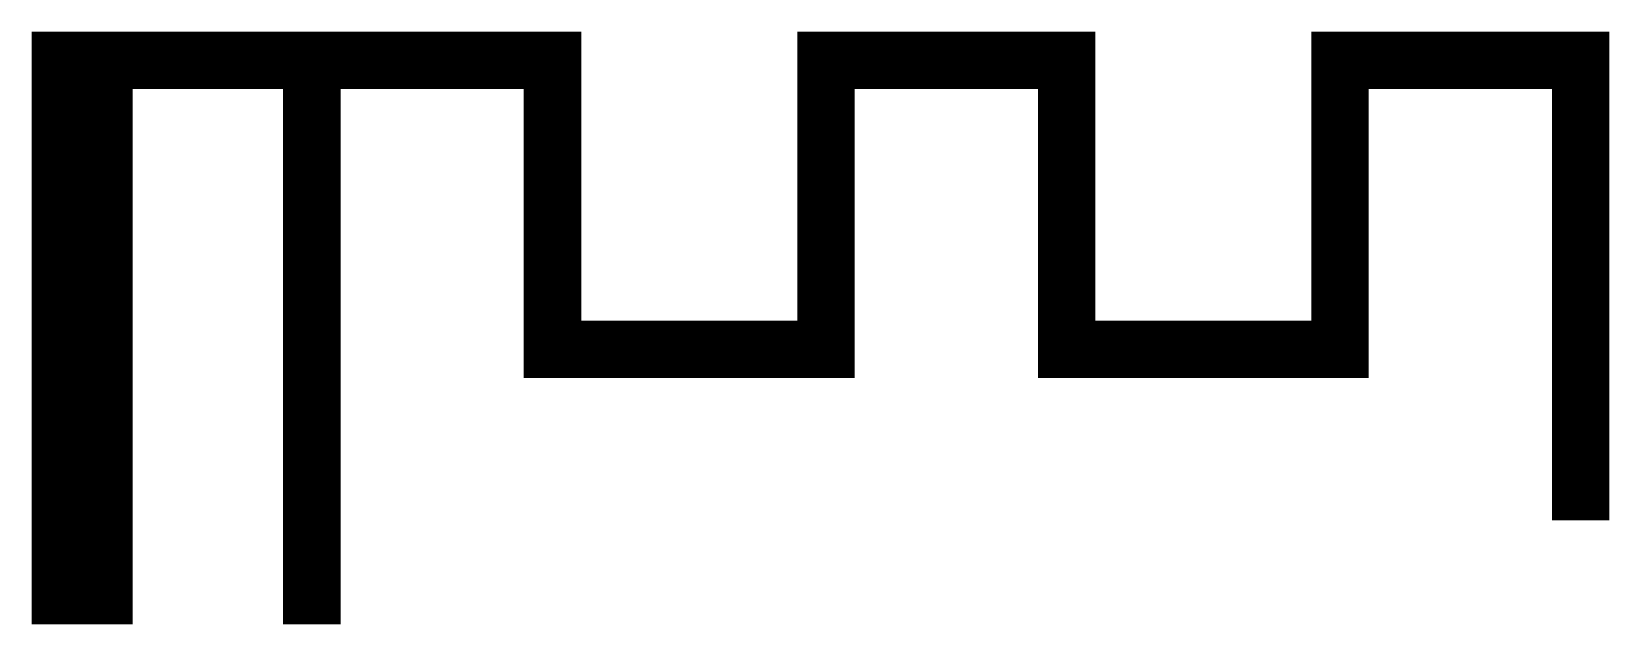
# Model space of a CAD drawing. Extents: x 2753 to 3321, y 4578 to 4791.
import ezdxf

# ---------------------------------------------------------------- set-up
doc = ezdxf.new("R2010")
doc.units = 0
doc.header["$LTSCALE"] = 25
doc.layers.get('0').update_dxf_attribs({"linetype": 'CONTINUOUS'})

msp = doc.modelspace()

# ---------------------------------------------------------------- linework, layer by layer
at = {"color": 5, "const_width": 1}
for points in [[(2753.685, 4790.795), (2753.685, 4578.591), (2789.118, 4578.591), (2789.118, 4790.795), (2753.685, 4790.795)], [(2753.685, 4790.795), (2753.685, 4771.11), (2950.535, 4771.11), (2950.535, 4790.795), (2753.685, 4790.795)], [(2753.685, 4790.61), (2950.535, 4790.61)], [(2753.685, 4790.091), (2789.118, 4790.091)], [(2753.685, 4789.61), (2950.535, 4789.61)], [(2753.685, 4789.091), (2789.118, 4789.091)], [(2753.685, 4788.61), (2950.535, 4788.61)], [(2753.685, 4788.091), (2789.118, 4788.091)], [(2753.685, 4787.61), (2950.535, 4787.61)], [(2844.236, 4790.795), (2844.236, 4578.591), (2863.921, 4578.591), (2863.921, 4790.795), (2844.236, 4790.795)], [(2844.236, 4790.091), (2863.921, 4790.091)], [(2844.236, 4789.091), (2863.921, 4789.091)], [(2844.236, 4788.091), (2863.921, 4788.091)], [(2930.85, 4667.173), (2930.85, 4790.795), (2950.535, 4790.795), (2950.535, 4667.173), (2930.85, 4667.173)], [(2930.85, 4790.673), (2950.535, 4790.673)], [(2930.85, 4789.673), (2950.535, 4789.673)], [(2930.85, 4788.673), (2950.535, 4788.673)], [(2930.85, 4787.673), (2950.535, 4787.673)], [(3029.276, 4790.795), (3029.276, 4771.11), (3135.575, 4771.11), (3135.575, 4790.795), (3029.276, 4790.795)], [(3048.961, 4667.173), (3048.961, 4790.795), (3029.276, 4790.795), (3029.276, 4667.173), (3048.961, 4667.173)], [(3029.276, 4790.673), (3048.961, 4790.673)], [(3029.276, 4790.61), (3135.575, 4790.61)], [(3029.276, 4789.673), (3048.961, 4789.673)], [(3029.276, 4789.61), (3135.575, 4789.61)], [(3029.276, 4788.673), (3048.961, 4788.673)], [(3029.276, 4788.61), (3135.575, 4788.61)], [(3029.276, 4787.673), (3048.961, 4787.673)], [(3029.276, 4787.61), (3135.575, 4787.61)], [(3135.575, 4790.795), (3135.575, 4667.173), (3115.89, 4667.173), (3115.89, 4790.795), (3135.575, 4790.795)], [(3115.89, 4790.673), (3135.575, 4790.673)], [(3115.89, 4789.673), (3135.575, 4789.673)], [(3115.89, 4788.673), (3135.575, 4788.673)], [(3115.89, 4787.673), (3135.575, 4787.673)], [(3234, 4667.173), (3234, 4790.795), (3214.315, 4790.795), (3214.315, 4667.173), (3234, 4667.173)], [(3214.315, 4790.795), (3214.315, 4771.11), (3320.614, 4771.11), (3320.614, 4790.795), (3214.315, 4790.795)], [(3214.315, 4790.673), (3234, 4790.673)], [(3214.315, 4790.61), (3320.614, 4790.61)], [(3214.315, 4789.673), (3234, 4789.673)], [(3214.315, 4789.61), (3320.614, 4789.61)], [(3214.315, 4788.673), (3234, 4788.673)], [(3214.315, 4788.61), (3320.614, 4788.61)], [(3214.315, 4787.673), (3234, 4787.673)], [(3214.315, 4787.61), (3320.614, 4787.61)], [(3320.614, 4790.795), (3320.614, 4615.992), (3300.929, 4615.992), (3300.929, 4790.795), (3320.614, 4790.795)], [(3300.929, 4790.492), (3320.614, 4790.492)], [(3300.929, 4789.492), (3320.614, 4789.492)], [(3300.929, 4788.492), (3320.614, 4788.492)], [(3300.929, 4787.492), (3320.614, 4787.492)], [(2753.685, 4787.091), (2789.118, 4787.091)], [(2753.685, 4786.61), (2950.535, 4786.61)], [(2753.685, 4786.091), (2789.118, 4786.091)], [(2753.685, 4785.61), (2950.535, 4785.61)], [(2753.685, 4785.091), (2789.118, 4785.091)], [(2753.685, 4784.61), (2950.535, 4784.61)], [(2753.685, 4784.091), (2789.118, 4784.091)], [(2753.685, 4783.61), (2950.535, 4783.61)], [(2753.685, 4783.091), (2789.118, 4783.091)], [(2753.685, 4782.61), (2950.535, 4782.61)], [(2753.685, 4782.091), (2789.118, 4782.091)], [(2753.685, 4781.61), (2950.535, 4781.61)], [(2844.236, 4787.091), (2863.921, 4787.091)], [(2844.236, 4786.091), (2863.921, 4786.091)], [(2844.236, 4785.091), (2863.921, 4785.091)], [(2844.236, 4784.091), (2863.921, 4784.091)], [(2844.236, 4783.091), (2863.921, 4783.091)], [(2844.236, 4782.091), (2863.921, 4782.091)], [(2930.85, 4786.673), (2950.535, 4786.673)], [(2930.85, 4785.673), (2950.535, 4785.673)], [(2930.85, 4784.673), (2950.535, 4784.673)], [(2930.85, 4783.673), (2950.535, 4783.673)], [(2930.85, 4782.673), (2950.535, 4782.673)], [(2930.85, 4781.673), (2950.535, 4781.673)], [(3029.276, 4786.673), (3048.961, 4786.673)], [(3029.276, 4786.61), (3135.575, 4786.61)], [(3029.276, 4785.673), (3048.961, 4785.673)], [(3029.276, 4785.61), (3135.575, 4785.61)], [(3029.276, 4784.673), (3048.961, 4784.673)], [(3029.276, 4784.61), (3135.575, 4784.61)], [(3029.276, 4783.673), (3048.961, 4783.673)], [(3029.276, 4783.61), (3135.575, 4783.61)], [(3029.276, 4782.673), (3048.961, 4782.673)], [(3029.276, 4782.61), (3135.575, 4782.61)], [(3029.276, 4781.673), (3048.961, 4781.673)], [(3029.276, 4781.61), (3135.575, 4781.61)], [(3115.89, 4786.673), (3135.575, 4786.673)], [(3115.89, 4785.673), (3135.575, 4785.673)], [(3115.89, 4784.673), (3135.575, 4784.673)], [(3115.89, 4783.673), (3135.575, 4783.673)], [(3115.89, 4782.673), (3135.575, 4782.673)], [(3115.89, 4781.673), (3135.575, 4781.673)], [(3214.315, 4786.673), (3234, 4786.673)], [(3214.315, 4786.61), (3320.614, 4786.61)], [(3214.315, 4785.673), (3234, 4785.673)], [(3214.315, 4785.61), (3320.614, 4785.61)], [(3214.315, 4784.673), (3234, 4784.673)], [(3214.315, 4784.61), (3320.614, 4784.61)], [(3214.315, 4783.673), (3234, 4783.673)], [(3214.315, 4783.61), (3320.614, 4783.61)], [(3214.315, 4782.673), (3234, 4782.673)], [(3214.315, 4782.61), (3320.614, 4782.61)], [(3214.315, 4781.673), (3234, 4781.673)], [(3214.315, 4781.61), (3320.614, 4781.61)], [(3300.929, 4786.492), (3320.614, 4786.492)], [(3300.929, 4785.492), (3320.614, 4785.492)], [(3300.929, 4784.492), (3320.614, 4784.492)], [(3300.929, 4783.492), (3320.614, 4783.492)], [(3300.929, 4782.492), (3320.614, 4782.492)], [(3300.929, 4781.492), (3320.614, 4781.492)], [(2753.685, 4781.091), (2789.118, 4781.091)], [(2753.685, 4780.61), (2950.535, 4780.61)], [(2753.685, 4780.091), (2789.118, 4780.091)], [(2753.685, 4779.61), (2950.535, 4779.61)], [(2753.685, 4779.091), (2789.118, 4779.091)], [(2753.685, 4778.61), (2950.535, 4778.61)], [(2753.685, 4778.091), (2789.118, 4778.091)], [(2753.685, 4777.61), (2950.535, 4777.61)], [(2753.685, 4777.091), (2789.118, 4777.091)], [(2753.685, 4776.61), (2950.535, 4776.61)], [(2753.685, 4776.091), (2789.118, 4776.091)], [(2844.236, 4781.091), (2863.921, 4781.091)], [(2844.236, 4780.091), (2863.921, 4780.091)], [(2844.236, 4779.091), (2863.921, 4779.091)], [(2844.236, 4778.091), (2863.921, 4778.091)], [(2844.236, 4777.091), (2863.921, 4777.091)], [(2844.236, 4776.091), (2863.921, 4776.091)], [(2930.85, 4780.673), (2950.535, 4780.673)], [(2930.85, 4779.673), (2950.535, 4779.673)], [(2930.85, 4778.673), (2950.535, 4778.673)], [(2930.85, 4777.673), (2950.535, 4777.673)], [(2930.85, 4776.673), (2950.535, 4776.673)], [(3029.276, 4780.673), (3048.961, 4780.673)], [(3029.276, 4780.61), (3135.575, 4780.61)], [(3029.276, 4779.673), (3048.961, 4779.673)], [(3029.276, 4779.61), (3135.575, 4779.61)], [(3029.276, 4778.673), (3048.961, 4778.673)], [(3029.276, 4778.61), (3135.575, 4778.61)], [(3029.276, 4777.673), (3048.961, 4777.673)], [(3029.276, 4777.61), (3135.575, 4777.61)], [(3029.276, 4776.673), (3048.961, 4776.673)], [(3029.276, 4776.61), (3135.575, 4776.61)], [(3115.89, 4780.673), (3135.575, 4780.673)], [(3115.89, 4779.673), (3135.575, 4779.673)], [(3115.89, 4778.673), (3135.575, 4778.673)], [(3115.89, 4777.673), (3135.575, 4777.673)], [(3115.89, 4776.673), (3135.575, 4776.673)], [(3214.315, 4780.673), (3234, 4780.673)], [(3214.315, 4780.61), (3320.614, 4780.61)], [(3214.315, 4779.673), (3234, 4779.673)], [(3214.315, 4779.61), (3320.614, 4779.61)], [(3214.315, 4778.673), (3234, 4778.673)], [(3214.315, 4778.61), (3320.614, 4778.61)], [(3214.315, 4777.673), (3234, 4777.673)], [(3214.315, 4777.61), (3320.614, 4777.61)], [(3214.315, 4776.673), (3234, 4776.673)], [(3214.315, 4776.61), (3320.614, 4776.61)], [(3300.929, 4780.492), (3320.614, 4780.492)], [(3300.929, 4779.492), (3320.614, 4779.492)], [(3300.929, 4778.492), (3320.614, 4778.492)], [(3300.929, 4777.492), (3320.614, 4777.492)], [(3300.929, 4776.492), (3320.614, 4776.492)], [(2753.685, 4775.61), (2950.535, 4775.61)], [(2753.685, 4775.091), (2789.118, 4775.091)], [(2753.685, 4774.61), (2950.535, 4774.61)], [(2753.685, 4774.091), (2789.118, 4774.091)], [(2753.685, 4773.61), (2950.535, 4773.61)], [(2753.685, 4773.091), (2789.118, 4773.091)], [(2753.685, 4772.61), (2950.535, 4772.61)], [(2753.685, 4772.091), (2789.118, 4772.091)], [(2753.685, 4771.61), (2950.535, 4771.61)], [(2753.685, 4771.091), (2789.118, 4771.091)], [(2844.236, 4775.091), (2863.921, 4775.091)], [(2844.236, 4774.091), (2863.921, 4774.091)], [(2844.236, 4773.091), (2863.921, 4773.091)], [(2844.236, 4772.091), (2863.921, 4772.091)], [(2844.236, 4771.091), (2863.921, 4771.091)], [(2930.85, 4775.673), (2950.535, 4775.673)], [(2930.85, 4774.673), (2950.535, 4774.673)], [(2930.85, 4773.673), (2950.535, 4773.673)], [(2930.85, 4772.673), (2950.535, 4772.673)], [(2930.85, 4771.673), (2950.535, 4771.673)], [(2930.85, 4770.673), (2950.535, 4770.673)], [(3029.276, 4775.673), (3048.961, 4775.673)], [(3029.276, 4775.61), (3135.575, 4775.61)], [(3029.276, 4774.673), (3048.961, 4774.673)], [(3029.276, 4774.61), (3135.575, 4774.61)], [(3029.276, 4773.673), (3048.961, 4773.673)], [(3029.276, 4773.61), (3135.575, 4773.61)], [(3029.276, 4772.673), (3048.961, 4772.673)], [(3029.276, 4772.61), (3135.575, 4772.61)], [(3029.276, 4771.673), (3048.961, 4771.673)], [(3029.276, 4771.61), (3135.575, 4771.61)], [(3029.276, 4770.673), (3048.961, 4770.673)], [(3115.89, 4775.673), (3135.575, 4775.673)], [(3115.89, 4774.673), (3135.575, 4774.673)], [(3115.89, 4773.673), (3135.575, 4773.673)], [(3115.89, 4772.673), (3135.575, 4772.673)], [(3115.89, 4771.673), (3135.575, 4771.673)], [(3115.89, 4770.673), (3135.575, 4770.673)], [(3214.315, 4775.673), (3234, 4775.673)], [(3214.315, 4775.61), (3320.614, 4775.61)], [(3214.315, 4774.673), (3234, 4774.673)], [(3214.315, 4774.61), (3320.614, 4774.61)], [(3214.315, 4773.673), (3234, 4773.673)], [(3214.315, 4773.61), (3320.614, 4773.61)], [(3214.315, 4772.673), (3234, 4772.673)], [(3214.315, 4772.61), (3320.614, 4772.61)], [(3214.315, 4771.673), (3234, 4771.673)], [(3214.315, 4771.61), (3320.614, 4771.61)], [(3214.315, 4770.673), (3234, 4770.673)], [(3300.929, 4775.492), (3320.614, 4775.492)], [(3300.929, 4774.492), (3320.614, 4774.492)], [(3300.929, 4773.492), (3320.614, 4773.492)], [(3300.929, 4772.492), (3320.614, 4772.492)], [(3300.929, 4771.492), (3320.614, 4771.492)], [(3300.929, 4770.492), (3320.614, 4770.492)], [(2753.685, 4770.091), (2789.118, 4770.091)], [(2753.685, 4769.091), (2789.118, 4769.091)], [(2753.685, 4768.091), (2789.118, 4768.091)], [(2753.685, 4767.091), (2789.118, 4767.091)], [(2753.685, 4766.091), (2789.118, 4766.091)], [(2753.685, 4765.091), (2789.118, 4765.091)], [(2844.236, 4770.091), (2863.921, 4770.091)], [(2844.236, 4769.091), (2863.921, 4769.091)], [(2844.236, 4768.091), (2863.921, 4768.091)], [(2844.236, 4767.091), (2863.921, 4767.091)], [(2844.236, 4766.091), (2863.921, 4766.091)], [(2844.236, 4765.091), (2863.921, 4765.091)], [(2930.85, 4769.673), (2950.535, 4769.673)], [(2930.85, 4768.673), (2950.535, 4768.673)], [(2930.85, 4767.673), (2950.535, 4767.673)], [(2930.85, 4766.673), (2950.535, 4766.673)], [(2930.85, 4765.673), (2950.535, 4765.673)], [(2930.85, 4764.673), (2950.535, 4764.673)], [(3029.276, 4769.673), (3048.961, 4769.673)], [(3029.276, 4768.673), (3048.961, 4768.673)], [(3029.276, 4767.673), (3048.961, 4767.673)], [(3029.276, 4766.673), (3048.961, 4766.673)], [(3029.276, 4765.673), (3048.961, 4765.673)], [(3029.276, 4764.673), (3048.961, 4764.673)], [(3115.89, 4769.673), (3135.575, 4769.673)], [(3115.89, 4768.673), (3135.575, 4768.673)], [(3115.89, 4767.673), (3135.575, 4767.673)], [(3115.89, 4766.673), (3135.575, 4766.673)], [(3115.89, 4765.673), (3135.575, 4765.673)], [(3115.89, 4764.673), (3135.575, 4764.673)], [(3214.315, 4769.673), (3234, 4769.673)], [(3214.315, 4768.673), (3234, 4768.673)], [(3214.315, 4767.673), (3234, 4767.673)], [(3214.315, 4766.673), (3234, 4766.673)], [(3214.315, 4765.673), (3234, 4765.673)], [(3214.315, 4764.673), (3234, 4764.673)], [(3300.929, 4769.492), (3320.614, 4769.492)], [(3300.929, 4768.492), (3320.614, 4768.492)], [(3300.929, 4767.492), (3320.614, 4767.492)], [(3300.929, 4766.492), (3320.614, 4766.492)], [(3300.929, 4765.492), (3320.614, 4765.492)], [(3300.929, 4764.492), (3320.614, 4764.492)], [(2753.685, 4764.091), (2789.118, 4764.091)], [(2753.685, 4763.091), (2789.118, 4763.091)], [(2753.685, 4762.091), (2789.118, 4762.091)], [(2753.685, 4761.091), (2789.118, 4761.091)], [(2753.685, 4760.091), (2789.118, 4760.091)], [(2753.685, 4759.091), (2789.118, 4759.091)], [(2844.236, 4764.091), (2863.921, 4764.091)], [(2844.236, 4763.091), (2863.921, 4763.091)], [(2844.236, 4762.091), (2863.921, 4762.091)], [(2844.236, 4761.091), (2863.921, 4761.091)], [(2844.236, 4760.091), (2863.921, 4760.091)], [(2844.236, 4759.091), (2863.921, 4759.091)], [(2930.85, 4763.673), (2950.535, 4763.673)], [(2930.85, 4762.673), (2950.535, 4762.673)], [(2930.85, 4761.673), (2950.535, 4761.673)], [(2930.85, 4760.673), (2950.535, 4760.673)], [(2930.85, 4759.673), (2950.535, 4759.673)], [(3029.276, 4763.673), (3048.961, 4763.673)], [(3029.276, 4762.673), (3048.961, 4762.673)], [(3029.276, 4761.673), (3048.961, 4761.673)], [(3029.276, 4760.673), (3048.961, 4760.673)], [(3029.276, 4759.673), (3048.961, 4759.673)], [(3115.89, 4763.673), (3135.575, 4763.673)], [(3115.89, 4762.673), (3135.575, 4762.673)], [(3115.89, 4761.673), (3135.575, 4761.673)], [(3115.89, 4760.673), (3135.575, 4760.673)], [(3115.89, 4759.673), (3135.575, 4759.673)], [(3214.315, 4763.673), (3234, 4763.673)], [(3214.315, 4762.673), (3234, 4762.673)], [(3214.315, 4761.673), (3234, 4761.673)], [(3214.315, 4760.673), (3234, 4760.673)], [(3214.315, 4759.673), (3234, 4759.673)], [(3300.929, 4763.492), (3320.614, 4763.492)], [(3300.929, 4762.492), (3320.614, 4762.492)], [(3300.929, 4761.492), (3320.614, 4761.492)], [(3300.929, 4760.492), (3320.614, 4760.492)], [(3300.929, 4759.492), (3320.614, 4759.492)], [(2753.685, 4758.091), (2789.118, 4758.091)], [(2753.685, 4757.091), (2789.118, 4757.091)], [(2753.685, 4756.091), (2789.118, 4756.091)], [(2753.685, 4755.091), (2789.118, 4755.091)], [(2753.685, 4754.091), (2789.118, 4754.091)], [(2753.685, 4753.091), (2789.118, 4753.091)], [(2844.236, 4758.091), (2863.921, 4758.091)], [(2844.236, 4757.091), (2863.921, 4757.091)], [(2844.236, 4756.091), (2863.921, 4756.091)], [(2844.236, 4755.091), (2863.921, 4755.091)], [(2844.236, 4754.091), (2863.921, 4754.091)], [(2844.236, 4753.091), (2863.921, 4753.091)], [(2930.85, 4758.673), (2950.535, 4758.673)], [(2930.85, 4757.673), (2950.535, 4757.673)], [(2930.85, 4756.673), (2950.535, 4756.673)], [(2930.85, 4755.673), (2950.535, 4755.673)], [(2930.85, 4754.673), (2950.535, 4754.673)], [(2930.85, 4753.673), (2950.535, 4753.673)], [(3029.276, 4758.673), (3048.961, 4758.673)], [(3029.276, 4757.673), (3048.961, 4757.673)], [(3029.276, 4756.673), (3048.961, 4756.673)], [(3029.276, 4755.673), (3048.961, 4755.673)], [(3029.276, 4754.673), (3048.961, 4754.673)], [(3029.276, 4753.673), (3048.961, 4753.673)], [(3115.89, 4758.673), (3135.575, 4758.673)], [(3115.89, 4757.673), (3135.575, 4757.673)], [(3115.89, 4756.673), (3135.575, 4756.673)], [(3115.89, 4755.673), (3135.575, 4755.673)], [(3115.89, 4754.673), (3135.575, 4754.673)], [(3115.89, 4753.673), (3135.575, 4753.673)], [(3214.315, 4758.673), (3234, 4758.673)], [(3214.315, 4757.673), (3234, 4757.673)], [(3214.315, 4756.673), (3234, 4756.673)], [(3214.315, 4755.673), (3234, 4755.673)], [(3214.315, 4754.673), (3234, 4754.673)], [(3214.315, 4753.673), (3234, 4753.673)], [(3300.929, 4758.492), (3320.614, 4758.492)], [(3300.929, 4757.492), (3320.614, 4757.492)], [(3300.929, 4756.492), (3320.614, 4756.492)], [(3300.929, 4755.492), (3320.614, 4755.492)], [(3300.929, 4754.492), (3320.614, 4754.492)], [(3300.929, 4753.492), (3320.614, 4753.492)], [(2753.685, 4752.091), (2789.118, 4752.091)], [(2753.685, 4751.091), (2789.118, 4751.091)], [(2753.685, 4750.091), (2789.118, 4750.091)], [(2753.685, 4749.091), (2789.118, 4749.091)], [(2753.685, 4748.091), (2789.118, 4748.091)], [(2844.236, 4752.091), (2863.921, 4752.091)], [(2844.236, 4751.091), (2863.921, 4751.091)], [(2844.236, 4750.091), (2863.921, 4750.091)], [(2844.236, 4749.091), (2863.921, 4749.091)], [(2844.236, 4748.091), (2863.921, 4748.091)], [(2930.85, 4752.673), (2950.535, 4752.673)], [(2930.85, 4751.673), (2950.535, 4751.673)], [(2930.85, 4750.673), (2950.535, 4750.673)], [(2930.85, 4749.673), (2950.535, 4749.673)], [(2930.85, 4748.673), (2950.535, 4748.673)], [(2930.85, 4747.673), (2950.535, 4747.673)], [(3029.276, 4752.673), (3048.961, 4752.673)], [(3029.276, 4751.673), (3048.961, 4751.673)], [(3029.276, 4750.673), (3048.961, 4750.673)], [(3029.276, 4749.673), (3048.961, 4749.673)], [(3029.276, 4748.673), (3048.961, 4748.673)], [(3029.276, 4747.673), (3048.961, 4747.673)], [(3115.89, 4752.673), (3135.575, 4752.673)], [(3115.89, 4751.673), (3135.575, 4751.673)], [(3115.89, 4750.673), (3135.575, 4750.673)], [(3115.89, 4749.673), (3135.575, 4749.673)], [(3115.89, 4748.673), (3135.575, 4748.673)], [(3115.89, 4747.673), (3135.575, 4747.673)], [(3214.315, 4752.673), (3234, 4752.673)], [(3214.315, 4751.673), (3234, 4751.673)], [(3214.315, 4750.673), (3234, 4750.673)], [(3214.315, 4749.673), (3234, 4749.673)], [(3214.315, 4748.673), (3234, 4748.673)], [(3214.315, 4747.673), (3234, 4747.673)], [(3300.929, 4752.492), (3320.614, 4752.492)], [(3300.929, 4751.492), (3320.614, 4751.492)], [(3300.929, 4750.492), (3320.614, 4750.492)], [(3300.929, 4749.492), (3320.614, 4749.492)], [(3300.929, 4748.492), (3320.614, 4748.492)], [(3300.929, 4747.492), (3320.614, 4747.492)], [(2753.685, 4747.091), (2789.118, 4747.091)], [(2753.685, 4746.091), (2789.118, 4746.091)], [(2753.685, 4745.091), (2789.118, 4745.091)], [(2753.685, 4744.091), (2789.118, 4744.091)], [(2753.685, 4743.091), (2789.118, 4743.091)], [(2753.685, 4742.091), (2789.118, 4742.091)], [(2844.236, 4747.091), (2863.921, 4747.091)], [(2844.236, 4746.091), (2863.921, 4746.091)], [(2844.236, 4745.091), (2863.921, 4745.091)], [(2844.236, 4744.091), (2863.921, 4744.091)], [(2844.236, 4743.091), (2863.921, 4743.091)], [(2844.236, 4742.091), (2863.921, 4742.091)], [(2930.85, 4746.673), (2950.535, 4746.673)], [(2930.85, 4745.673), (2950.535, 4745.673)], [(2930.85, 4744.673), (2950.535, 4744.673)], [(2930.85, 4743.673), (2950.535, 4743.673)], [(2930.85, 4742.673), (2950.535, 4742.673)], [(3029.276, 4746.673), (3048.961, 4746.673)], [(3029.276, 4745.673), (3048.961, 4745.673)], [(3029.276, 4744.673), (3048.961, 4744.673)], [(3029.276, 4743.673), (3048.961, 4743.673)], [(3029.276, 4742.673), (3048.961, 4742.673)], [(3115.89, 4746.673), (3135.575, 4746.673)], [(3115.89, 4745.673), (3135.575, 4745.673)], [(3115.89, 4744.673), (3135.575, 4744.673)], [(3115.89, 4743.673), (3135.575, 4743.673)], [(3115.89, 4742.673), (3135.575, 4742.673)], [(3214.315, 4746.673), (3234, 4746.673)], [(3214.315, 4745.673), (3234, 4745.673)], [(3214.315, 4744.673), (3234, 4744.673)], [(3214.315, 4743.673), (3234, 4743.673)], [(3214.315, 4742.673), (3234, 4742.673)], [(3300.929, 4746.492), (3320.614, 4746.492)], [(3300.929, 4745.492), (3320.614, 4745.492)], [(3300.929, 4744.492), (3320.614, 4744.492)], [(3300.929, 4743.492), (3320.614, 4743.492)], [(3300.929, 4742.492), (3320.614, 4742.492)], [(2753.685, 4741.091), (2789.118, 4741.091)], [(2753.685, 4740.091), (2789.118, 4740.091)], [(2753.685, 4739.091), (2789.118, 4739.091)], [(2753.685, 4738.091), (2789.118, 4738.091)], [(2753.685, 4737.091), (2789.118, 4737.091)], [(2753.685, 4736.091), (2789.118, 4736.091)], [(2844.236, 4741.091), (2863.921, 4741.091)], [(2844.236, 4740.091), (2863.921, 4740.091)], [(2844.236, 4739.091), (2863.921, 4739.091)], [(2844.236, 4738.091), (2863.921, 4738.091)], [(2844.236, 4737.091), (2863.921, 4737.091)], [(2844.236, 4736.091), (2863.921, 4736.091)], [(2930.85, 4741.673), (2950.535, 4741.673)], [(2930.85, 4740.673), (2950.535, 4740.673)], [(2930.85, 4739.673), (2950.535, 4739.673)], [(2930.85, 4738.673), (2950.535, 4738.673)], [(2930.85, 4737.673), (2950.535, 4737.673)], [(2930.85, 4736.673), (2950.535, 4736.673)], [(3029.276, 4741.673), (3048.961, 4741.673)], [(3029.276, 4740.673), (3048.961, 4740.673)], [(3029.276, 4739.673), (3048.961, 4739.673)], [(3029.276, 4738.673), (3048.961, 4738.673)], [(3029.276, 4737.673), (3048.961, 4737.673)], [(3029.276, 4736.673), (3048.961, 4736.673)], [(3115.89, 4741.673), (3135.575, 4741.673)], [(3115.89, 4740.673), (3135.575, 4740.673)], [(3115.89, 4739.673), (3135.575, 4739.673)], [(3115.89, 4738.673), (3135.575, 4738.673)], [(3115.89, 4737.673), (3135.575, 4737.673)], [(3115.89, 4736.673), (3135.575, 4736.673)], [(3214.315, 4741.673), (3234, 4741.673)], [(3214.315, 4740.673), (3234, 4740.673)], [(3214.315, 4739.673), (3234, 4739.673)], [(3214.315, 4738.673), (3234, 4738.673)], [(3214.315, 4737.673), (3234, 4737.673)], [(3214.315, 4736.673), (3234, 4736.673)], [(3300.929, 4741.492), (3320.614, 4741.492)], [(3300.929, 4740.492), (3320.614, 4740.492)], [(3300.929, 4739.492), (3320.614, 4739.492)], [(3300.929, 4738.492), (3320.614, 4738.492)], [(3300.929, 4737.492), (3320.614, 4737.492)], [(3300.929, 4736.492), (3320.614, 4736.492)], [(2753.685, 4735.091), (2789.118, 4735.091)], [(2753.685, 4734.091), (2789.118, 4734.091)], [(2753.685, 4733.091), (2789.118, 4733.091)], [(2753.685, 4732.091), (2789.118, 4732.091)], [(2753.685, 4731.091), (2789.118, 4731.091)], [(2844.236, 4735.091), (2863.921, 4735.091)], [(2844.236, 4734.091), (2863.921, 4734.091)], [(2844.236, 4733.091), (2863.921, 4733.091)], [(2844.236, 4732.091), (2863.921, 4732.091)], [(2844.236, 4731.091), (2863.921, 4731.091)], [(2930.85, 4735.673), (2950.535, 4735.673)], [(2930.85, 4734.673), (2950.535, 4734.673)], [(2930.85, 4733.673), (2950.535, 4733.673)], [(2930.85, 4732.673), (2950.535, 4732.673)], [(2930.85, 4731.673), (2950.535, 4731.673)], [(2930.85, 4730.673), (2950.535, 4730.673)], [(3029.276, 4735.673), (3048.961, 4735.673)], [(3029.276, 4734.673), (3048.961, 4734.673)], [(3029.276, 4733.673), (3048.961, 4733.673)], [(3029.276, 4732.673), (3048.961, 4732.673)], [(3029.276, 4731.673), (3048.961, 4731.673)], [(3029.276, 4730.673), (3048.961, 4730.673)], [(3115.89, 4735.673), (3135.575, 4735.673)], [(3115.89, 4734.673), (3135.575, 4734.673)], [(3115.89, 4733.673), (3135.575, 4733.673)], [(3115.89, 4732.673), (3135.575, 4732.673)], [(3115.89, 4731.673), (3135.575, 4731.673)], [(3115.89, 4730.673), (3135.575, 4730.673)], [(3214.315, 4735.673), (3234, 4735.673)], [(3214.315, 4734.673), (3234, 4734.673)], [(3214.315, 4733.673), (3234, 4733.673)], [(3214.315, 4732.673), (3234, 4732.673)], [(3214.315, 4731.673), (3234, 4731.673)], [(3214.315, 4730.673), (3234, 4730.673)], [(3300.929, 4735.492), (3320.614, 4735.492)], [(3300.929, 4734.492), (3320.614, 4734.492)], [(3300.929, 4733.492), (3320.614, 4733.492)], [(3300.929, 4732.492), (3320.614, 4732.492)], [(3300.929, 4731.492), (3320.614, 4731.492)], [(3300.929, 4730.492), (3320.614, 4730.492)], [(2753.685, 4730.091), (2789.118, 4730.091)], [(2753.685, 4729.091), (2789.118, 4729.091)], [(2753.685, 4728.091), (2789.118, 4728.091)], [(2753.685, 4727.091), (2789.118, 4727.091)], [(2753.685, 4726.091), (2789.118, 4726.091)], [(2753.685, 4725.091), (2789.118, 4725.091)], [(2844.236, 4730.091), (2863.921, 4730.091)], [(2844.236, 4729.091), (2863.921, 4729.091)], [(2844.236, 4728.091), (2863.921, 4728.091)], [(2844.236, 4727.091), (2863.921, 4727.091)], [(2844.236, 4726.091), (2863.921, 4726.091)], [(2844.236, 4725.091), (2863.921, 4725.091)], [(2930.85, 4729.673), (2950.535, 4729.673)], [(2930.85, 4728.673), (2950.535, 4728.673)], [(2930.85, 4727.673), (2950.535, 4727.673)], [(2930.85, 4726.673), (2950.535, 4726.673)], [(2930.85, 4725.673), (2950.535, 4725.673)], [(2930.85, 4724.673), (2950.535, 4724.673)], [(3029.276, 4729.673), (3048.961, 4729.673)], [(3029.276, 4728.673), (3048.961, 4728.673)], [(3029.276, 4727.673), (3048.961, 4727.673)], [(3029.276, 4726.673), (3048.961, 4726.673)], [(3029.276, 4725.673), (3048.961, 4725.673)], [(3029.276, 4724.673), (3048.961, 4724.673)], [(3115.89, 4729.673), (3135.575, 4729.673)], [(3115.89, 4728.673), (3135.575, 4728.673)], [(3115.89, 4727.673), (3135.575, 4727.673)], [(3115.89, 4726.673), (3135.575, 4726.673)], [(3115.89, 4725.673), (3135.575, 4725.673)], [(3115.89, 4724.673), (3135.575, 4724.673)], [(3214.315, 4729.673), (3234, 4729.673)], [(3214.315, 4728.673), (3234, 4728.673)], [(3214.315, 4727.673), (3234, 4727.673)], [(3214.315, 4726.673), (3234, 4726.673)], [(3214.315, 4725.673), (3234, 4725.673)], [(3214.315, 4724.673), (3234, 4724.673)], [(3300.929, 4729.492), (3320.614, 4729.492)], [(3300.929, 4728.492), (3320.614, 4728.492)], [(3300.929, 4727.492), (3320.614, 4727.492)], [(3300.929, 4726.492), (3320.614, 4726.492)], [(3300.929, 4725.492), (3320.614, 4725.492)], [(2753.685, 4724.091), (2789.118, 4724.091)], [(2753.685, 4723.091), (2789.118, 4723.091)], [(2753.685, 4722.091), (2789.118, 4722.091)], [(2753.685, 4721.091), (2789.118, 4721.091)], [(2753.685, 4720.091), (2789.118, 4720.091)], [(2753.685, 4719.091), (2789.118, 4719.091)], [(2844.236, 4724.091), (2863.921, 4724.091)], [(2844.236, 4723.091), (2863.921, 4723.091)], [(2844.236, 4722.091), (2863.921, 4722.091)], [(2844.236, 4721.091), (2863.921, 4721.091)], [(2844.236, 4720.091), (2863.921, 4720.091)], [(2844.236, 4719.091), (2863.921, 4719.091)], [(2930.85, 4723.673), (2950.535, 4723.673)], [(2930.85, 4722.673), (2950.535, 4722.673)], [(2930.85, 4721.673), (2950.535, 4721.673)], [(2930.85, 4720.673), (2950.535, 4720.673)], [(2930.85, 4719.673), (2950.535, 4719.673)], [(3029.276, 4723.673), (3048.961, 4723.673)], [(3029.276, 4722.673), (3048.961, 4722.673)], [(3029.276, 4721.673), (3048.961, 4721.673)], [(3029.276, 4720.673), (3048.961, 4720.673)], [(3029.276, 4719.673), (3048.961, 4719.673)], [(3115.89, 4723.673), (3135.575, 4723.673)], [(3115.89, 4722.673), (3135.575, 4722.673)], [(3115.89, 4721.673), (3135.575, 4721.673)], [(3115.89, 4720.673), (3135.575, 4720.673)], [(3115.89, 4719.673), (3135.575, 4719.673)], [(3214.315, 4723.673), (3234, 4723.673)], [(3214.315, 4722.673), (3234, 4722.673)], [(3214.315, 4721.673), (3234, 4721.673)], [(3214.315, 4720.673), (3234, 4720.673)], [(3214.315, 4719.673), (3234, 4719.673)], [(3300.929, 4724.492), (3320.614, 4724.492)], [(3300.929, 4723.492), (3320.614, 4723.492)], [(3300.929, 4722.492), (3320.614, 4722.492)], [(3300.929, 4721.492), (3320.614, 4721.492)], [(3300.929, 4720.492), (3320.614, 4720.492)], [(3300.929, 4719.492), (3320.614, 4719.492)], [(2753.685, 4718.091), (2789.118, 4718.091)], [(2753.685, 4717.091), (2789.118, 4717.091)], [(2753.685, 4716.091), (2789.118, 4716.091)], [(2753.685, 4715.091), (2789.118, 4715.091)], [(2753.685, 4714.091), (2789.118, 4714.091)], [(2844.236, 4718.091), (2863.921, 4718.091)], [(2844.236, 4717.091), (2863.921, 4717.091)], [(2844.236, 4716.091), (2863.921, 4716.091)], [(2844.236, 4715.091), (2863.921, 4715.091)], [(2844.236, 4714.091), (2863.921, 4714.091)], [(2930.85, 4718.673), (2950.535, 4718.673)], [(2930.85, 4717.673), (2950.535, 4717.673)], [(2930.85, 4716.673), (2950.535, 4716.673)], [(2930.85, 4715.673), (2950.535, 4715.673)], [(2930.85, 4714.673), (2950.535, 4714.673)], [(2930.85, 4713.673), (2950.535, 4713.673)], [(3029.276, 4718.673), (3048.961, 4718.673)], [(3029.276, 4717.673), (3048.961, 4717.673)], [(3029.276, 4716.673), (3048.961, 4716.673)], [(3029.276, 4715.673), (3048.961, 4715.673)], [(3029.276, 4714.673), (3048.961, 4714.673)], [(3029.276, 4713.673), (3048.961, 4713.673)], [(3115.89, 4718.673), (3135.575, 4718.673)], [(3115.89, 4717.673), (3135.575, 4717.673)], [(3115.89, 4716.673), (3135.575, 4716.673)], [(3115.89, 4715.673), (3135.575, 4715.673)], [(3115.89, 4714.673), (3135.575, 4714.673)], [(3115.89, 4713.673), (3135.575, 4713.673)], [(3214.315, 4718.673), (3234, 4718.673)], [(3214.315, 4717.673), (3234, 4717.673)], [(3214.315, 4716.673), (3234, 4716.673)], [(3214.315, 4715.673), (3234, 4715.673)], [(3214.315, 4714.673), (3234, 4714.673)], [(3214.315, 4713.673), (3234, 4713.673)], [(3300.929, 4718.492), (3320.614, 4718.492)], [(3300.929, 4717.492), (3320.614, 4717.492)], [(3300.929, 4716.492), (3320.614, 4716.492)], [(3300.929, 4715.492), (3320.614, 4715.492)], [(3300.929, 4714.492), (3320.614, 4714.492)], [(3300.929, 4713.492), (3320.614, 4713.492)], [(2753.685, 4713.091), (2789.118, 4713.091)], [(2753.685, 4712.091), (2789.118, 4712.091)], [(2753.685, 4711.091), (2789.118, 4711.091)], [(2753.685, 4710.091), (2789.118, 4710.091)], [(2753.685, 4709.091), (2789.118, 4709.091)], [(2753.685, 4708.091), (2789.118, 4708.091)], [(2844.236, 4713.091), (2863.921, 4713.091)], [(2844.236, 4712.091), (2863.921, 4712.091)], [(2844.236, 4711.091), (2863.921, 4711.091)], [(2844.236, 4710.091), (2863.921, 4710.091)], [(2844.236, 4709.091), (2863.921, 4709.091)], [(2844.236, 4708.091), (2863.921, 4708.091)], [(2930.85, 4712.673), (2950.535, 4712.673)], [(2930.85, 4711.673), (2950.535, 4711.673)], [(2930.85, 4710.673), (2950.535, 4710.673)], [(2930.85, 4709.673), (2950.535, 4709.673)], [(2930.85, 4708.673), (2950.535, 4708.673)], [(2930.85, 4707.673), (2950.535, 4707.673)], [(3029.276, 4712.673), (3048.961, 4712.673)], [(3029.276, 4711.673), (3048.961, 4711.673)], [(3029.276, 4710.673), (3048.961, 4710.673)], [(3029.276, 4709.673), (3048.961, 4709.673)], [(3029.276, 4708.673), (3048.961, 4708.673)], [(3029.276, 4707.673), (3048.961, 4707.673)], [(3115.89, 4712.673), (3135.575, 4712.673)], [(3115.89, 4711.673), (3135.575, 4711.673)], [(3115.89, 4710.673), (3135.575, 4710.673)], [(3115.89, 4709.673), (3135.575, 4709.673)], [(3115.89, 4708.673), (3135.575, 4708.673)], [(3115.89, 4707.673), (3135.575, 4707.673)], [(3214.315, 4712.673), (3234, 4712.673)], [(3214.315, 4711.673), (3234, 4711.673)], [(3214.315, 4710.673), (3234, 4710.673)], [(3214.315, 4709.673), (3234, 4709.673)], [(3214.315, 4708.673), (3234, 4708.673)], [(3214.315, 4707.673), (3234, 4707.673)], [(3300.929, 4712.492), (3320.614, 4712.492)], [(3300.929, 4711.492), (3320.614, 4711.492)], [(3300.929, 4710.492), (3320.614, 4710.492)], [(3300.929, 4709.492), (3320.614, 4709.492)], [(3300.929, 4708.492), (3320.614, 4708.492)], [(2753.685, 4707.091), (2789.118, 4707.091)], [(2753.685, 4706.091), (2789.118, 4706.091)], [(2753.685, 4705.091), (2789.118, 4705.091)], [(2753.685, 4704.091), (2789.118, 4704.091)], [(2753.685, 4703.091), (2789.118, 4703.091)], [(2753.685, 4702.091), (2789.118, 4702.091)], [(2844.236, 4707.091), (2863.921, 4707.091)], [(2844.236, 4706.091), (2863.921, 4706.091)], [(2844.236, 4705.091), (2863.921, 4705.091)], [(2844.236, 4704.091), (2863.921, 4704.091)], [(2844.236, 4703.091), (2863.921, 4703.091)], [(2844.236, 4702.091), (2863.921, 4702.091)], [(2930.85, 4706.673), (2950.535, 4706.673)], [(2930.85, 4705.673), (2950.535, 4705.673)], [(2930.85, 4704.673), (2950.535, 4704.673)], [(2930.85, 4703.673), (2950.535, 4703.673)], [(2930.85, 4702.673), (2950.535, 4702.673)], [(3029.276, 4706.673), (3048.961, 4706.673)], [(3029.276, 4705.673), (3048.961, 4705.673)], [(3029.276, 4704.673), (3048.961, 4704.673)], [(3029.276, 4703.673), (3048.961, 4703.673)], [(3029.276, 4702.673), (3048.961, 4702.673)], [(3115.89, 4706.673), (3135.575, 4706.673)], [(3115.89, 4705.673), (3135.575, 4705.673)], [(3115.89, 4704.673), (3135.575, 4704.673)], [(3115.89, 4703.673), (3135.575, 4703.673)], [(3115.89, 4702.673), (3135.575, 4702.673)], [(3214.315, 4706.673), (3234, 4706.673)], [(3214.315, 4705.673), (3234, 4705.673)], [(3214.315, 4704.673), (3234, 4704.673)], [(3214.315, 4703.673), (3234, 4703.673)], [(3214.315, 4702.673), (3234, 4702.673)], [(3300.929, 4707.492), (3320.614, 4707.492)], [(3300.929, 4706.492), (3320.614, 4706.492)], [(3300.929, 4705.492), (3320.614, 4705.492)], [(3300.929, 4704.492), (3320.614, 4704.492)], [(3300.929, 4703.492), (3320.614, 4703.492)], [(3300.929, 4702.492), (3320.614, 4702.492)], [(2753.685, 4701.091), (2789.118, 4701.091)], [(2753.685, 4700.091), (2789.118, 4700.091)], [(2753.685, 4699.091), (2789.118, 4699.091)], [(2753.685, 4698.091), (2789.118, 4698.091)], [(2753.685, 4697.091), (2789.118, 4697.091)], [(2844.236, 4701.091), (2863.921, 4701.091)], [(2844.236, 4700.091), (2863.921, 4700.091)], [(2844.236, 4699.091), (2863.921, 4699.091)], [(2844.236, 4698.091), (2863.921, 4698.091)], [(2844.236, 4697.091), (2863.921, 4697.091)], [(2930.85, 4701.673), (2950.535, 4701.673)], [(2930.85, 4700.673), (2950.535, 4700.673)], [(2930.85, 4699.673), (2950.535, 4699.673)], [(2930.85, 4698.673), (2950.535, 4698.673)], [(2930.85, 4697.673), (2950.535, 4697.673)], [(2930.85, 4696.673), (2950.535, 4696.673)], [(3029.276, 4701.673), (3048.961, 4701.673)], [(3029.276, 4700.673), (3048.961, 4700.673)], [(3029.276, 4699.673), (3048.961, 4699.673)], [(3029.276, 4698.673), (3048.961, 4698.673)], [(3029.276, 4697.673), (3048.961, 4697.673)], [(3029.276, 4696.673), (3048.961, 4696.673)], [(3115.89, 4701.673), (3135.575, 4701.673)], [(3115.89, 4700.673), (3135.575, 4700.673)], [(3115.89, 4699.673), (3135.575, 4699.673)], [(3115.89, 4698.673), (3135.575, 4698.673)], [(3115.89, 4697.673), (3135.575, 4697.673)], [(3115.89, 4696.673), (3135.575, 4696.673)], [(3214.315, 4701.673), (3234, 4701.673)], [(3214.315, 4700.673), (3234, 4700.673)], [(3214.315, 4699.673), (3234, 4699.673)], [(3214.315, 4698.673), (3234, 4698.673)], [(3214.315, 4697.673), (3234, 4697.673)], [(3214.315, 4696.673), (3234, 4696.673)], [(3300.929, 4701.492), (3320.614, 4701.492)], [(3300.929, 4700.492), (3320.614, 4700.492)], [(3300.929, 4699.492), (3320.614, 4699.492)], [(3300.929, 4698.492), (3320.614, 4698.492)], [(3300.929, 4697.492), (3320.614, 4697.492)], [(3300.929, 4696.492), (3320.614, 4696.492)], [(2753.685, 4696.091), (2789.118, 4696.091)], [(2753.685, 4695.091), (2789.118, 4695.091)], [(2753.685, 4694.091), (2789.118, 4694.091)], [(2753.685, 4693.091), (2789.118, 4693.091)], [(2753.685, 4692.091), (2789.118, 4692.091)], [(2753.685, 4691.091), (2789.118, 4691.091)], [(2844.236, 4696.091), (2863.921, 4696.091)], [(2844.236, 4695.091), (2863.921, 4695.091)], [(2844.236, 4694.091), (2863.921, 4694.091)], [(2844.236, 4693.091), (2863.921, 4693.091)], [(2844.236, 4692.091), (2863.921, 4692.091)], [(2844.236, 4691.091), (2863.921, 4691.091)], [(2930.85, 4695.673), (2950.535, 4695.673)], [(2930.85, 4694.673), (2950.535, 4694.673)], [(2930.85, 4693.673), (2950.535, 4693.673)], [(2930.85, 4692.673), (2950.535, 4692.673)], [(2930.85, 4691.673), (2950.535, 4691.673)], [(2930.85, 4690.673), (2950.535, 4690.673)], [(3029.276, 4695.673), (3048.961, 4695.673)], [(3029.276, 4694.673), (3048.961, 4694.673)], [(3029.276, 4693.673), (3048.961, 4693.673)], [(3029.276, 4692.673), (3048.961, 4692.673)], [(3029.276, 4691.673), (3048.961, 4691.673)], [(3029.276, 4690.673), (3048.961, 4690.673)], [(3115.89, 4695.673), (3135.575, 4695.673)], [(3115.89, 4694.673), (3135.575, 4694.673)], [(3115.89, 4693.673), (3135.575, 4693.673)], [(3115.89, 4692.673), (3135.575, 4692.673)], [(3115.89, 4691.673), (3135.575, 4691.673)], [(3115.89, 4690.673), (3135.575, 4690.673)], [(3214.315, 4695.673), (3234, 4695.673)], [(3214.315, 4694.673), (3234, 4694.673)], [(3214.315, 4693.673), (3234, 4693.673)], [(3214.315, 4692.673), (3234, 4692.673)], [(3214.315, 4691.673), (3234, 4691.673)], [(3214.315, 4690.673), (3234, 4690.673)], [(3300.929, 4695.492), (3320.614, 4695.492)], [(3300.929, 4694.492), (3320.614, 4694.492)], [(3300.929, 4693.492), (3320.614, 4693.492)], [(3300.929, 4692.492), (3320.614, 4692.492)], [(3300.929, 4691.492), (3320.614, 4691.492)], [(2753.685, 4690.091), (2789.118, 4690.091)], [(2753.685, 4689.091), (2789.118, 4689.091)], [(2753.685, 4688.091), (2789.118, 4688.091)], [(2753.685, 4687.091), (2789.118, 4687.091)], [(2753.685, 4686.091), (2789.118, 4686.091)], [(2753.685, 4685.091), (2789.118, 4685.091)], [(2844.236, 4690.091), (2863.921, 4690.091)], [(2844.236, 4689.091), (2863.921, 4689.091)], [(2844.236, 4688.091), (2863.921, 4688.091)], [(2844.236, 4687.091), (2863.921, 4687.091)], [(2844.236, 4686.091), (2863.921, 4686.091)], [(2844.236, 4685.091), (2863.921, 4685.091)], [(2930.85, 4689.673), (2950.535, 4689.673)], [(2930.85, 4688.673), (2950.535, 4688.673)], [(2930.85, 4687.673), (2950.535, 4687.673)], [(2930.85, 4686.858), (2930.85, 4667.173), (3048.961, 4667.173), (3048.961, 4686.858), (2930.85, 4686.858)], [(2930.85, 4686.673), (3048.961, 4686.673)], [(2930.85, 4686.673), (2950.535, 4686.673)], [(2930.85, 4685.673), (3048.961, 4685.673)], [(2930.85, 4685.673), (2950.535, 4685.673)], [(3029.276, 4689.673), (3048.961, 4689.673)], [(3029.276, 4688.673), (3048.961, 4688.673)], [(3029.276, 4687.673), (3048.961, 4687.673)], [(3029.276, 4686.673), (3048.961, 4686.673)], [(3029.276, 4685.673), (3048.961, 4685.673)], [(3115.89, 4689.673), (3135.575, 4689.673)], [(3115.89, 4688.673), (3135.575, 4688.673)], [(3115.89, 4687.673), (3135.575, 4687.673)], [(3115.89, 4686.858), (3115.89, 4667.173), (3234, 4667.173), (3234, 4686.858), (3115.89, 4686.858)], [(3115.89, 4686.673), (3135.575, 4686.673)], [(3115.89, 4686.673), (3234, 4686.673)], [(3115.89, 4685.673), (3135.575, 4685.673)], [(3115.89, 4685.673), (3234, 4685.673)], [(3214.315, 4689.673), (3234, 4689.673)], [(3214.315, 4688.673), (3234, 4688.673)], [(3214.315, 4687.673), (3234, 4687.673)], [(3214.315, 4686.673), (3234, 4686.673)], [(3214.315, 4685.673), (3234, 4685.673)], [(3300.929, 4690.492), (3320.614, 4690.492)], [(3300.929, 4689.492), (3320.614, 4689.492)], [(3300.929, 4688.492), (3320.614, 4688.492)], [(3300.929, 4687.492), (3320.614, 4687.492)], [(3300.929, 4686.492), (3320.614, 4686.492)], [(3300.929, 4685.492), (3320.614, 4685.492)], [(2753.685, 4684.091), (2789.118, 4684.091)], [(2753.685, 4683.091), (2789.118, 4683.091)], [(2753.685, 4682.091), (2789.118, 4682.091)], [(2753.685, 4681.091), (2789.118, 4681.091)], [(2753.685, 4680.091), (2789.118, 4680.091)], [(2844.236, 4684.091), (2863.921, 4684.091)], [(2844.236, 4683.091), (2863.921, 4683.091)], [(2844.236, 4682.091), (2863.921, 4682.091)], [(2844.236, 4681.091), (2863.921, 4681.091)], [(2844.236, 4680.091), (2863.921, 4680.091)], [(2930.85, 4684.673), (3048.961, 4684.673)], [(2930.85, 4684.673), (2950.535, 4684.673)], [(2930.85, 4683.673), (3048.961, 4683.673)], [(2930.85, 4683.673), (2950.535, 4683.673)], [(2930.85, 4682.673), (3048.961, 4682.673)], [(2930.85, 4682.673), (2950.535, 4682.673)], [(2930.85, 4681.673), (3048.961, 4681.673)], [(2930.85, 4681.673), (2950.535, 4681.673)], [(2930.85, 4680.673), (3048.961, 4680.673)], [(2930.85, 4680.673), (2950.535, 4680.673)], [(2930.85, 4679.673), (3048.961, 4679.673)], [(2930.85, 4679.673), (2950.535, 4679.673)], [(3029.276, 4684.673), (3048.961, 4684.673)], [(3029.276, 4683.673), (3048.961, 4683.673)], [(3029.276, 4682.673), (3048.961, 4682.673)], [(3029.276, 4681.673), (3048.961, 4681.673)], [(3029.276, 4680.673), (3048.961, 4680.673)], [(3029.276, 4679.673), (3048.961, 4679.673)], [(3115.89, 4684.673), (3135.575, 4684.673)], [(3115.89, 4684.673), (3234, 4684.673)], [(3115.89, 4683.673), (3135.575, 4683.673)], [(3115.89, 4683.673), (3234, 4683.673)], [(3115.89, 4682.673), (3135.575, 4682.673)], [(3115.89, 4682.673), (3234, 4682.673)], [(3115.89, 4681.673), (3135.575, 4681.673)], [(3115.89, 4681.673), (3234, 4681.673)], [(3115.89, 4680.673), (3135.575, 4680.673)], [(3115.89, 4680.673), (3234, 4680.673)], [(3115.89, 4679.673), (3135.575, 4679.673)], [(3115.89, 4679.673), (3234, 4679.673)], [(3214.315, 4684.673), (3234, 4684.673)], [(3214.315, 4683.673), (3234, 4683.673)], [(3214.315, 4682.673), (3234, 4682.673)], [(3214.315, 4681.673), (3234, 4681.673)], [(3214.315, 4680.673), (3234, 4680.673)], [(3214.315, 4679.673), (3234, 4679.673)], [(3300.929, 4684.492), (3320.614, 4684.492)], [(3300.929, 4683.492), (3320.614, 4683.492)], [(3300.929, 4682.492), (3320.614, 4682.492)], [(3300.929, 4681.492), (3320.614, 4681.492)], [(3300.929, 4680.492), (3320.614, 4680.492)], [(3300.929, 4679.492), (3320.614, 4679.492)], [(2753.685, 4679.091), (2789.118, 4679.091)], [(2753.685, 4678.091), (2789.118, 4678.091)], [(2753.685, 4677.091), (2789.118, 4677.091)], [(2753.685, 4676.091), (2789.118, 4676.091)], [(2753.685, 4675.091), (2789.118, 4675.091)], [(2753.685, 4674.091), (2789.118, 4674.091)], [(2844.236, 4679.091), (2863.921, 4679.091)], [(2844.236, 4678.091), (2863.921, 4678.091)], [(2844.236, 4677.091), (2863.921, 4677.091)], [(2844.236, 4676.091), (2863.921, 4676.091)], [(2844.236, 4675.091), (2863.921, 4675.091)], [(2844.236, 4674.091), (2863.921, 4674.091)], [(2930.85, 4678.673), (3048.961, 4678.673)], [(2930.85, 4678.673), (2950.535, 4678.673)], [(2930.85, 4677.673), (3048.961, 4677.673)], [(2930.85, 4677.673), (2950.535, 4677.673)], [(2930.85, 4676.673), (3048.961, 4676.673)], [(2930.85, 4676.673), (2950.535, 4676.673)], [(2930.85, 4675.673), (3048.961, 4675.673)], [(2930.85, 4675.673), (2950.535, 4675.673)], [(2930.85, 4674.673), (3048.961, 4674.673)], [(2930.85, 4674.673), (2950.535, 4674.673)], [(2930.85, 4673.673), (3048.961, 4673.673)], [(2930.85, 4673.673), (2950.535, 4673.673)], [(3029.276, 4678.673), (3048.961, 4678.673)], [(3029.276, 4677.673), (3048.961, 4677.673)], [(3029.276, 4676.673), (3048.961, 4676.673)], [(3029.276, 4675.673), (3048.961, 4675.673)], [(3029.276, 4674.673), (3048.961, 4674.673)], [(3029.276, 4673.673), (3048.961, 4673.673)], [(3115.89, 4678.673), (3135.575, 4678.673)], [(3115.89, 4678.673), (3234, 4678.673)], [(3115.89, 4677.673), (3135.575, 4677.673)], [(3115.89, 4677.673), (3234, 4677.673)], [(3115.89, 4676.673), (3135.575, 4676.673)], [(3115.89, 4676.673), (3234, 4676.673)], [(3115.89, 4675.673), (3135.575, 4675.673)], [(3115.89, 4675.673), (3234, 4675.673)], [(3115.89, 4674.673), (3135.575, 4674.673)], [(3115.89, 4674.673), (3234, 4674.673)], [(3115.89, 4673.673), (3135.575, 4673.673)], [(3115.89, 4673.673), (3234, 4673.673)], [(3214.315, 4678.673), (3234, 4678.673)], [(3214.315, 4677.673), (3234, 4677.673)], [(3214.315, 4676.673), (3234, 4676.673)], [(3214.315, 4675.673), (3234, 4675.673)], [(3214.315, 4674.673), (3234, 4674.673)], [(3214.315, 4673.673), (3234, 4673.673)], [(3300.929, 4678.492), (3320.614, 4678.492)], [(3300.929, 4677.492), (3320.614, 4677.492)], [(3300.929, 4676.492), (3320.614, 4676.492)], [(3300.929, 4675.492), (3320.614, 4675.492)], [(3300.929, 4674.492), (3320.614, 4674.492)], [(2753.685, 4673.091), (2789.118, 4673.091)], [(2753.685, 4672.091), (2789.118, 4672.091)], [(2753.685, 4671.091), (2789.118, 4671.091)], [(2753.685, 4670.091), (2789.118, 4670.091)], [(2753.685, 4669.091), (2789.118, 4669.091)], [(2753.685, 4668.091), (2789.118, 4668.091)], [(2844.236, 4673.091), (2863.921, 4673.091)], [(2844.236, 4672.091), (2863.921, 4672.091)], [(2844.236, 4671.091), (2863.921, 4671.091)], [(2844.236, 4670.091), (2863.921, 4670.091)], [(2844.236, 4669.091), (2863.921, 4669.091)], [(2844.236, 4668.091), (2863.921, 4668.091)], [(2930.85, 4672.673), (3048.961, 4672.673)], [(2930.85, 4672.673), (2950.535, 4672.673)], [(2930.85, 4671.673), (3048.961, 4671.673)], [(2930.85, 4671.673), (2950.535, 4671.673)], [(2930.85, 4670.673), (3048.961, 4670.673)], [(2930.85, 4670.673), (2950.535, 4670.673)], [(2930.85, 4669.673), (3048.961, 4669.673)], [(2930.85, 4669.673), (2950.535, 4669.673)], [(2930.85, 4668.673), (3048.961, 4668.673)], [(2930.85, 4668.673), (2950.535, 4668.673)], [(3029.276, 4672.673), (3048.961, 4672.673)], [(3029.276, 4671.673), (3048.961, 4671.673)], [(3029.276, 4670.673), (3048.961, 4670.673)], [(3029.276, 4669.673), (3048.961, 4669.673)], [(3029.276, 4668.673), (3048.961, 4668.673)], [(3115.89, 4672.673), (3135.575, 4672.673)], [(3115.89, 4672.673), (3234, 4672.673)], [(3115.89, 4671.673), (3135.575, 4671.673)], [(3115.89, 4671.673), (3234, 4671.673)], [(3115.89, 4670.673), (3135.575, 4670.673)], [(3115.89, 4670.673), (3234, 4670.673)], [(3115.89, 4669.673), (3135.575, 4669.673)], [(3115.89, 4669.673), (3234, 4669.673)], [(3115.89, 4668.673), (3135.575, 4668.673)], [(3115.89, 4668.673), (3234, 4668.673)], [(3214.315, 4672.673), (3234, 4672.673)], [(3214.315, 4671.673), (3234, 4671.673)], [(3214.315, 4670.673), (3234, 4670.673)], [(3214.315, 4669.673), (3234, 4669.673)], [(3214.315, 4668.673), (3234, 4668.673)], [(3300.929, 4673.492), (3320.614, 4673.492)], [(3300.929, 4672.492), (3320.614, 4672.492)], [(3300.929, 4671.492), (3320.614, 4671.492)], [(3300.929, 4670.492), (3320.614, 4670.492)], [(3300.929, 4669.492), (3320.614, 4669.492)], [(3300.929, 4668.492), (3320.614, 4668.492)], [(2753.685, 4667.091), (2789.118, 4667.091)], [(2753.685, 4666.091), (2789.118, 4666.091)], [(2753.685, 4665.091), (2789.118, 4665.091)], [(2753.685, 4664.091), (2789.118, 4664.091)], [(2753.685, 4663.091), (2789.118, 4663.091)], [(2844.236, 4667.091), (2863.921, 4667.091)], [(2844.236, 4666.091), (2863.921, 4666.091)], [(2844.236, 4665.091), (2863.921, 4665.091)], [(2844.236, 4664.091), (2863.921, 4664.091)], [(2844.236, 4663.091), (2863.921, 4663.091)], [(2930.85, 4667.673), (3048.961, 4667.673)], [(2930.85, 4667.673), (2950.535, 4667.673)], [(3029.276, 4667.673), (3048.961, 4667.673)], [(3115.89, 4667.673), (3135.575, 4667.673)], [(3115.89, 4667.673), (3234, 4667.673)], [(3214.315, 4667.673), (3234, 4667.673)], [(3300.929, 4667.492), (3320.614, 4667.492)], [(3300.929, 4666.492), (3320.614, 4666.492)], [(3300.929, 4665.492), (3320.614, 4665.492)], [(3300.929, 4664.492), (3320.614, 4664.492)], [(3300.929, 4663.492), (3320.614, 4663.492)], [(3300.929, 4662.492), (3320.614, 4662.492)], [(2753.685, 4662.091), (2789.118, 4662.091)], [(2753.685, 4661.091), (2789.118, 4661.091)], [(2753.685, 4660.091), (2789.118, 4660.091)], [(2753.685, 4659.091), (2789.118, 4659.091)], [(2753.685, 4658.091), (2789.118, 4658.091)], [(2753.685, 4657.091), (2789.118, 4657.091)], [(2844.236, 4662.091), (2863.921, 4662.091)], [(2844.236, 4661.091), (2863.921, 4661.091)], [(2844.236, 4660.091), (2863.921, 4660.091)], [(2844.236, 4659.091), (2863.921, 4659.091)], [(2844.236, 4658.091), (2863.921, 4658.091)], [(2844.236, 4657.091), (2863.921, 4657.091)], [(3300.929, 4661.492), (3320.614, 4661.492)], [(3300.929, 4660.492), (3320.614, 4660.492)], [(3300.929, 4659.492), (3320.614, 4659.492)], [(3300.929, 4658.492), (3320.614, 4658.492)], [(3300.929, 4657.492), (3320.614, 4657.492)], [(2753.685, 4656.091), (2789.118, 4656.091)], [(2753.685, 4655.091), (2789.118, 4655.091)], [(2753.685, 4654.091), (2789.118, 4654.091)], [(2753.685, 4653.091), (2789.118, 4653.091)], [(2753.685, 4652.091), (2789.118, 4652.091)], [(2753.685, 4651.091), (2789.118, 4651.091)], [(2844.236, 4656.091), (2863.921, 4656.091)], [(2844.236, 4655.091), (2863.921, 4655.091)], [(2844.236, 4654.091), (2863.921, 4654.091)], [(2844.236, 4653.091), (2863.921, 4653.091)], [(2844.236, 4652.091), (2863.921, 4652.091)], [(2844.236, 4651.091), (2863.921, 4651.091)], [(3300.929, 4656.492), (3320.614, 4656.492)], [(3300.929, 4655.492), (3320.614, 4655.492)], [(3300.929, 4654.492), (3320.614, 4654.492)], [(3300.929, 4653.492), (3320.614, 4653.492)], [(3300.929, 4652.492), (3320.614, 4652.492)], [(3300.929, 4651.492), (3320.614, 4651.492)], [(2753.685, 4650.091), (2789.118, 4650.091)], [(2753.685, 4649.091), (2789.118, 4649.091)], [(2753.685, 4648.091), (2789.118, 4648.091)], [(2753.685, 4647.091), (2789.118, 4647.091)], [(2753.685, 4646.091), (2789.118, 4646.091)], [(2844.236, 4650.091), (2863.921, 4650.091)], [(2844.236, 4649.091), (2863.921, 4649.091)], [(2844.236, 4648.091), (2863.921, 4648.091)], [(2844.236, 4647.091), (2863.921, 4647.091)], [(2844.236, 4646.091), (2863.921, 4646.091)], [(3300.929, 4650.492), (3320.614, 4650.492)], [(3300.929, 4649.492), (3320.614, 4649.492)], [(3300.929, 4648.492), (3320.614, 4648.492)], [(3300.929, 4647.492), (3320.614, 4647.492)], [(3300.929, 4646.492), (3320.614, 4646.492)], [(3300.929, 4645.492), (3320.614, 4645.492)], [(2753.685, 4645.091), (2789.118, 4645.091)], [(2753.685, 4644.091), (2789.118, 4644.091)], [(2753.685, 4643.091), (2789.118, 4643.091)], [(2753.685, 4642.091), (2789.118, 4642.091)], [(2753.685, 4641.091), (2789.118, 4641.091)], [(2753.685, 4640.091), (2789.118, 4640.091)], [(2844.236, 4645.091), (2863.921, 4645.091)], [(2844.236, 4644.091), (2863.921, 4644.091)], [(2844.236, 4643.091), (2863.921, 4643.091)], [(2844.236, 4642.091), (2863.921, 4642.091)], [(2844.236, 4641.091), (2863.921, 4641.091)], [(2844.236, 4640.091), (2863.921, 4640.091)], [(3300.929, 4644.492), (3320.614, 4644.492)], [(3300.929, 4643.492), (3320.614, 4643.492)], [(3300.929, 4642.492), (3320.614, 4642.492)], [(3300.929, 4641.492), (3320.614, 4641.492)], [(3300.929, 4640.492), (3320.614, 4640.492)], [(3300.929, 4639.492), (3320.614, 4639.492)], [(2753.685, 4639.091), (2789.118, 4639.091)], [(2753.685, 4638.091), (2789.118, 4638.091)], [(2753.685, 4637.091), (2789.118, 4637.091)], [(2753.685, 4636.091), (2789.118, 4636.091)], [(2753.685, 4635.091), (2789.118, 4635.091)], [(2753.685, 4634.091), (2789.118, 4634.091)], [(2844.236, 4639.091), (2863.921, 4639.091)], [(2844.236, 4638.091), (2863.921, 4638.091)], [(2844.236, 4637.091), (2863.921, 4637.091)], [(2844.236, 4636.091), (2863.921, 4636.091)], [(2844.236, 4635.091), (2863.921, 4635.091)], [(2844.236, 4634.091), (2863.921, 4634.091)], [(3300.929, 4638.492), (3320.614, 4638.492)], [(3300.929, 4637.492), (3320.614, 4637.492)], [(3300.929, 4636.492), (3320.614, 4636.492)], [(3300.929, 4635.492), (3320.614, 4635.492)], [(3300.929, 4634.492), (3320.614, 4634.492)], [(2753.685, 4633.091), (2789.118, 4633.091)], [(2753.685, 4632.091), (2789.118, 4632.091)], [(2753.685, 4631.091), (2789.118, 4631.091)], [(2753.685, 4630.091), (2789.118, 4630.091)], [(2753.685, 4629.091), (2789.118, 4629.091)], [(2844.236, 4633.091), (2863.921, 4633.091)], [(2844.236, 4632.091), (2863.921, 4632.091)], [(2844.236, 4631.091), (2863.921, 4631.091)], [(2844.236, 4630.091), (2863.921, 4630.091)], [(2844.236, 4629.091), (2863.921, 4629.091)], [(3300.929, 4633.492), (3320.614, 4633.492)], [(3300.929, 4632.492), (3320.614, 4632.492)], [(3300.929, 4631.492), (3320.614, 4631.492)], [(3300.929, 4630.492), (3320.614, 4630.492)], [(3300.929, 4629.492), (3320.614, 4629.492)], [(3300.929, 4628.492), (3320.614, 4628.492)], [(2753.685, 4628.091), (2789.118, 4628.091)], [(2753.685, 4627.091), (2789.118, 4627.091)], [(2753.685, 4626.091), (2789.118, 4626.091)], [(2753.685, 4625.091), (2789.118, 4625.091)], [(2753.685, 4624.091), (2789.118, 4624.091)], [(2753.685, 4623.091), (2789.118, 4623.091)], [(2844.236, 4628.091), (2863.921, 4628.091)], [(2844.236, 4627.091), (2863.921, 4627.091)], [(2844.236, 4626.091), (2863.921, 4626.091)], [(2844.236, 4625.091), (2863.921, 4625.091)], [(2844.236, 4624.091), (2863.921, 4624.091)], [(2844.236, 4623.091), (2863.921, 4623.091)], [(3300.929, 4627.492), (3320.614, 4627.492)], [(3300.929, 4626.492), (3320.614, 4626.492)], [(3300.929, 4625.492), (3320.614, 4625.492)], [(3300.929, 4624.492), (3320.614, 4624.492)], [(3300.929, 4623.492), (3320.614, 4623.492)], [(3300.929, 4622.492), (3320.614, 4622.492)], [(2753.685, 4622.091), (2789.118, 4622.091)], [(2753.685, 4621.091), (2789.118, 4621.091)], [(2753.685, 4620.091), (2789.118, 4620.091)], [(2753.685, 4619.091), (2789.118, 4619.091)], [(2753.685, 4618.091), (2789.118, 4618.091)], [(2753.685, 4617.091), (2789.118, 4617.091)], [(2844.236, 4622.091), (2863.921, 4622.091)], [(2844.236, 4621.091), (2863.921, 4621.091)], [(2844.236, 4620.091), (2863.921, 4620.091)], [(2844.236, 4619.091), (2863.921, 4619.091)], [(2844.236, 4618.091), (2863.921, 4618.091)], [(2844.236, 4617.091), (2863.921, 4617.091)], [(3300.929, 4621.492), (3320.614, 4621.492)], [(3300.929, 4620.492), (3320.614, 4620.492)], [(3300.929, 4619.492), (3320.614, 4619.492)], [(3300.929, 4618.492), (3320.614, 4618.492)], [(3300.929, 4617.492), (3320.614, 4617.492)], [(2753.685, 4616.091), (2789.118, 4616.091)], [(2753.685, 4615.091), (2789.118, 4615.091)], [(2753.685, 4614.091), (2789.118, 4614.091)], [(2753.685, 4613.091), (2789.118, 4613.091)], [(2753.685, 4612.091), (2789.118, 4612.091)], [(2753.685, 4611.091), (2789.118, 4611.091)], [(2844.236, 4616.091), (2863.921, 4616.091)], [(2844.236, 4615.091), (2863.921, 4615.091)], [(2844.236, 4614.091), (2863.921, 4614.091)], [(2844.236, 4613.091), (2863.921, 4613.091)], [(2844.236, 4612.091), (2863.921, 4612.091)], [(2844.236, 4611.091), (2863.921, 4611.091)], [(3300.929, 4616.492), (3320.614, 4616.492)], [(2753.685, 4610.091), (2789.118, 4610.091)], [(2753.685, 4609.091), (2789.118, 4609.091)], [(2753.685, 4608.091), (2789.118, 4608.091)], [(2753.685, 4607.091), (2789.118, 4607.091)], [(2753.685, 4606.091), (2789.118, 4606.091)], [(2844.236, 4610.091), (2863.921, 4610.091)], [(2844.236, 4609.091), (2863.921, 4609.091)], [(2844.236, 4608.091), (2863.921, 4608.091)], [(2844.236, 4607.091), (2863.921, 4607.091)], [(2844.236, 4606.091), (2863.921, 4606.091)], [(2753.685, 4605.091), (2789.118, 4605.091)], [(2753.685, 4604.091), (2789.118, 4604.091)], [(2753.685, 4603.091), (2789.118, 4603.091)], [(2753.685, 4602.091), (2789.118, 4602.091)], [(2753.685, 4601.091), (2789.118, 4601.091)], [(2753.685, 4600.091), (2789.118, 4600.091)], [(2844.236, 4605.091), (2863.921, 4605.091)], [(2844.236, 4604.091), (2863.921, 4604.091)], [(2844.236, 4603.091), (2863.921, 4603.091)], [(2844.236, 4602.091), (2863.921, 4602.091)], [(2844.236, 4601.091), (2863.921, 4601.091)], [(2844.236, 4600.091), (2863.921, 4600.091)], [(2753.685, 4599.091), (2789.118, 4599.091)], [(2753.685, 4598.091), (2789.118, 4598.091)], [(2753.685, 4597.091), (2789.118, 4597.091)], [(2753.685, 4596.091), (2789.118, 4596.091)], [(2753.685, 4595.091), (2789.118, 4595.091)], [(2753.685, 4594.091), (2789.118, 4594.091)], [(2844.236, 4599.091), (2863.921, 4599.091)], [(2844.236, 4598.091), (2863.921, 4598.091)], [(2844.236, 4597.091), (2863.921, 4597.091)], [(2844.236, 4596.091), (2863.921, 4596.091)], [(2844.236, 4595.091), (2863.921, 4595.091)], [(2844.236, 4594.091), (2863.921, 4594.091)], [(2753.685, 4593.091), (2789.118, 4593.091)], [(2753.685, 4592.091), (2789.118, 4592.091)], [(2753.685, 4591.091), (2789.118, 4591.091)], [(2753.685, 4590.091), (2789.118, 4590.091)], [(2753.685, 4589.091), (2789.118, 4589.091)], [(2844.236, 4593.091), (2863.921, 4593.091)], [(2844.236, 4592.091), (2863.921, 4592.091)], [(2844.236, 4591.091), (2863.921, 4591.091)], [(2844.236, 4590.091), (2863.921, 4590.091)], [(2844.236, 4589.091), (2863.921, 4589.091)], [(2753.685, 4588.091), (2789.118, 4588.091)], [(2753.685, 4587.091), (2789.118, 4587.091)], [(2753.685, 4586.091), (2789.118, 4586.091)], [(2753.685, 4585.091), (2789.118, 4585.091)], [(2753.685, 4584.091), (2789.118, 4584.091)], [(2753.685, 4583.091), (2789.118, 4583.091)], [(2844.236, 4588.091), (2863.921, 4588.091)], [(2844.236, 4587.091), (2863.921, 4587.091)], [(2844.236, 4586.091), (2863.921, 4586.091)], [(2844.236, 4585.091), (2863.921, 4585.091)], [(2844.236, 4584.091), (2863.921, 4584.091)], [(2844.236, 4583.091), (2863.921, 4583.091)], [(2753.685, 4582.091), (2789.118, 4582.091)], [(2753.685, 4581.091), (2789.118, 4581.091)], [(2753.685, 4580.091), (2789.118, 4580.091)], [(2753.685, 4579.091), (2789.118, 4579.091)], [(2844.236, 4582.091), (2863.921, 4582.091)], [(2844.236, 4581.091), (2863.921, 4581.091)], [(2844.236, 4580.091), (2863.921, 4580.091)], [(2844.236, 4579.091), (2863.921, 4579.091)]]:
    msp.add_lwpolyline(points, dxfattribs=at)

doc.saveas('drawing.dxf')
